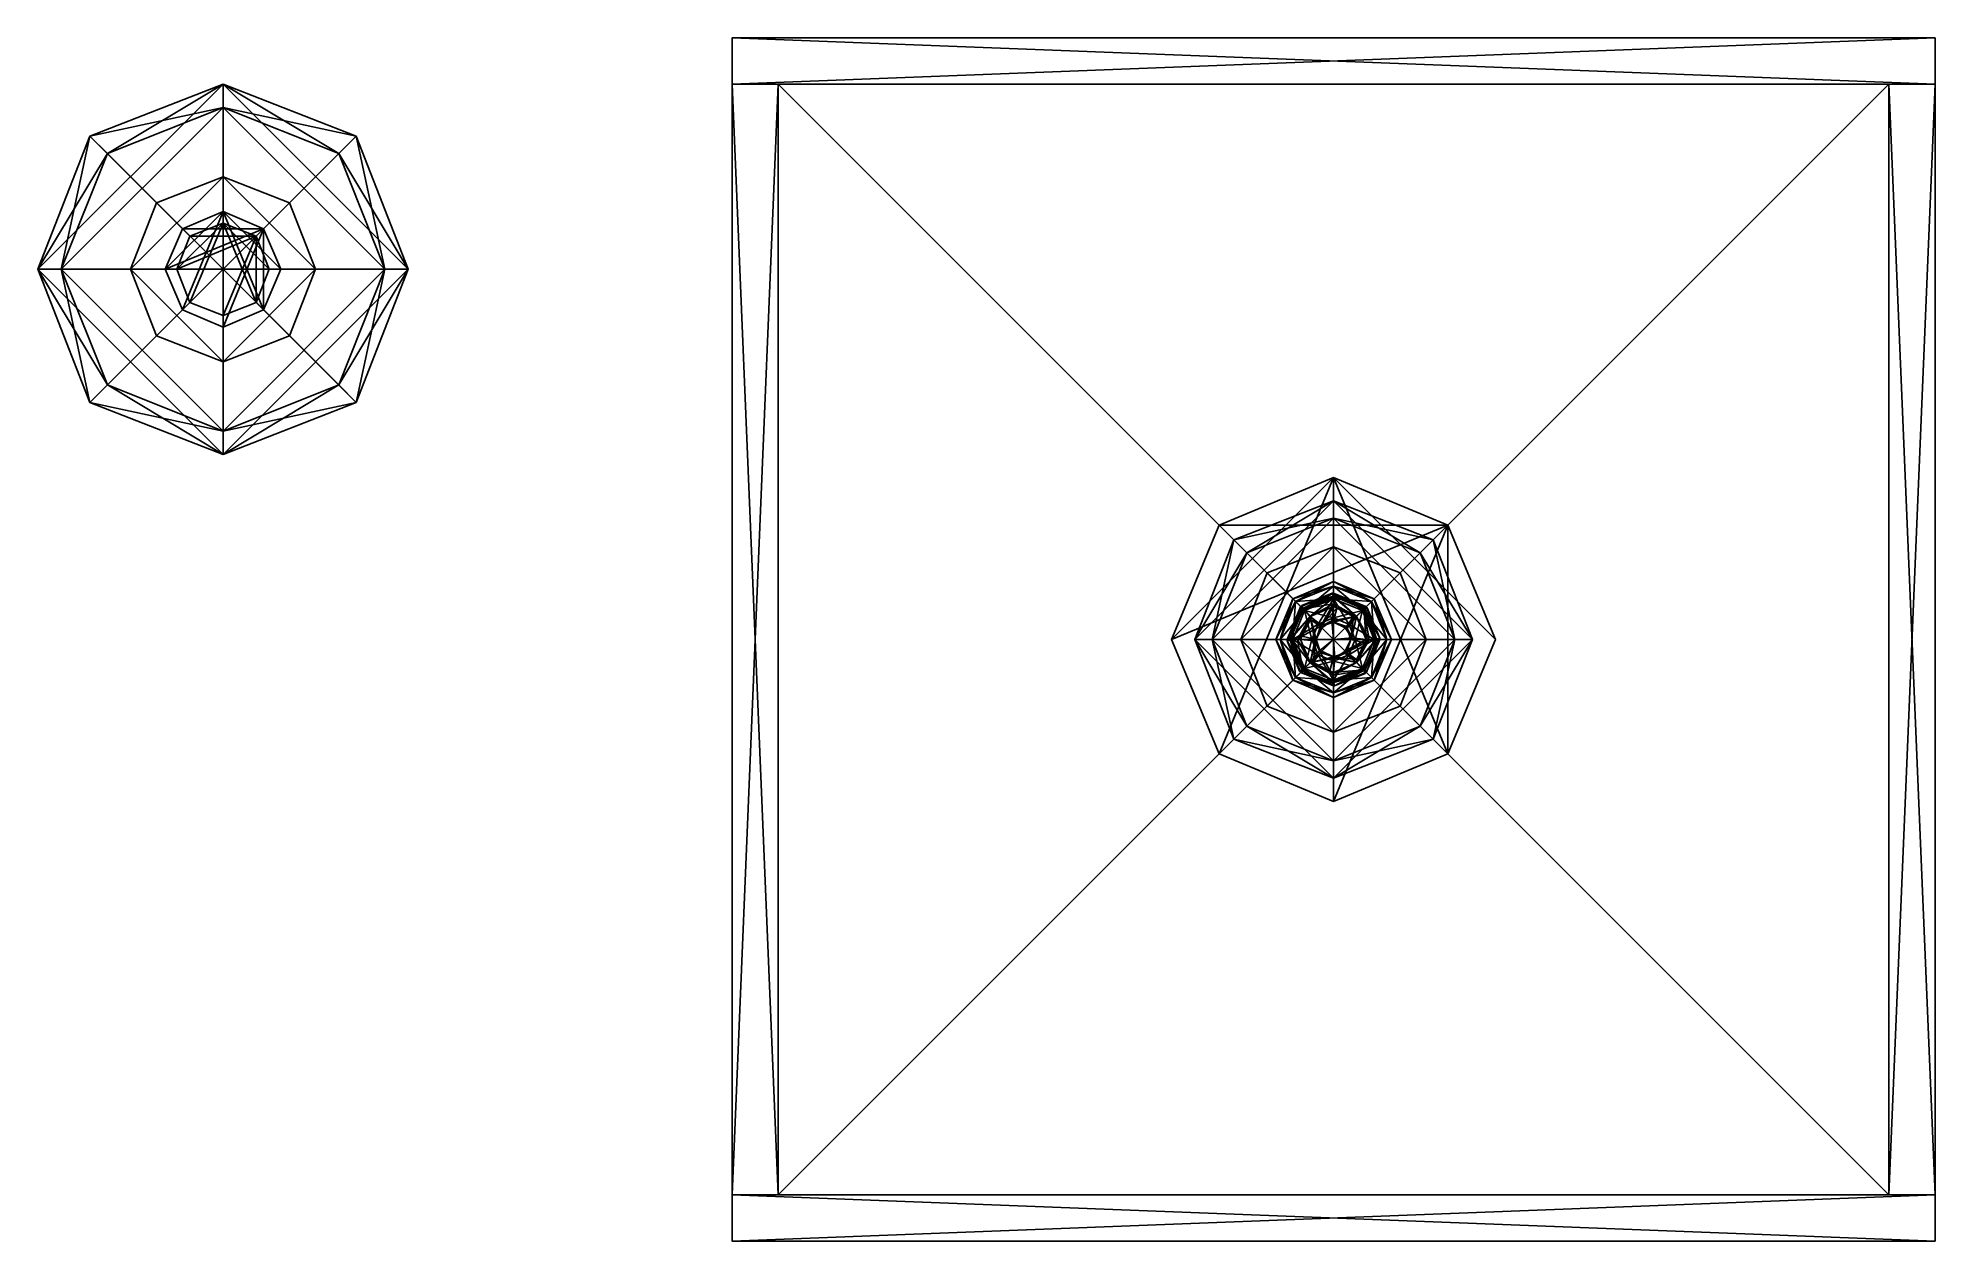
# Model space of a CAD drawing. Extents: x -512 to 800, y -800 to 32.
import ezdxf

# ---------------------------------------------------------------- set-up
doc = ezdxf.new("R2010")
doc.units = 0

msp = doc.modelspace()

# ---------------------------------------------------------------- meshes
at = {"layer": 'OBJECT000', "color": 50}
mesh = msp.add_polyface(dxfattribs=at)
corners = [(-448, -128, 224), (-430, -82, 224), (-384, -64, 224), (-384, -128, 224), (-430, -82, 208), (-448, -128, 212.869614), (-384, -128, 216), (-384, -64, 208)]
mesh.append_faces([[corners[k] for k in face] for face in [(1, 3, 0), (5, 7, 4), (0, 4, 1), (6, 2, 7), (7, 1, 4), (3, 5, 0)]], dxfattribs={"vtx0": -1})
mesh.append_faces([[corners[k] for k in face] for face in [(1, 2, 3), (5, 6, 7), (0, 5, 4), (6, 3, 2), (7, 2, 1), (3, 6, 5)]], dxfattribs={"vtx2": -1})
at = {"layer": 'OBJECT001', "color": 50}
mesh = msp.add_polyface(dxfattribs=at)
corners = [(-430, -174, 224), (-448, -128, 224), (-384, -128, 224), (-384, -192, 224), (-448, -128, 208), (-430, -174, 208), (-384, -192, 208), (-384, -128, 208)]
mesh.append_faces([[corners[k] for k in face] for face in [(1, 3, 0), (5, 7, 4), (4, 0, 5), (6, 2, 7), (5, 3, 6), (7, 1, 4)]], dxfattribs={"vtx0": -1})
mesh.append_faces([[corners[k] for k in face] for face in [(1, 2, 3), (5, 6, 7), (4, 1, 0), (6, 3, 2), (5, 0, 3), (7, 2, 1)]], dxfattribs={"vtx2": -1})
at = {"layer": 'OBJECT002', "color": 50}
mesh = msp.add_polyface(dxfattribs=at)
corners = [(-320, -128, 224), (-338, -174, 224), (-384, -192, 224), (-384, -128, 224), (-384, -128, 208), (-384, -192, 208), (-338, -174, 208), (-320, -128, 208)]
mesh.append_faces([[corners[k] for k in face] for face in [(1, 3, 0), (5, 7, 4), (6, 0, 7), (4, 2, 5), (5, 1, 6), (7, 3, 4)]], dxfattribs={"vtx0": -1})
mesh.append_faces([[corners[k] for k in face] for face in [(1, 2, 3), (5, 6, 7), (6, 1, 0), (4, 3, 2), (5, 2, 1), (7, 0, 3)]], dxfattribs={"vtx2": -1})
at = {"layer": 'OBJECT003', "color": 50}
mesh = msp.add_polyface(dxfattribs=at)
corners = [(-384, -128, 224), (-384, -64, 224), (-338, -82, 224), (-320, -128, 224), (-320, -128, 208), (-338, -82, 208), (-384, -64, 208), (-384, -128, 208)]
mesh.append_faces([[corners[k] for k in face] for face in [(1, 3, 0), (5, 7, 4), (4, 2, 5), (6, 0, 7), (5, 1, 6), (7, 3, 4)]], dxfattribs={"vtx0": -1})
mesh.append_faces([[corners[k] for k in face] for face in [(1, 2, 3), (5, 6, 7), (4, 3, 2), (6, 1, 0), (5, 2, 1), (7, 0, 3)]], dxfattribs={"vtx2": -1})
at = {"layer": 'OBJECT004', "color": 50}
mesh = msp.add_polyface(dxfattribs=at)
corners = [(-430, -82, 32), (-448, -128, 32), (-384, -128, 32), (-384, -64, 32), (-448, -128, 48), (-430, -82, 48), (-384, -64, 48), (-384, -128, 48)]
mesh.append_faces([[corners[k] for k in face] for face in [(1, 3, 0), (5, 7, 4), (0, 4, 1), (2, 6, 3), (3, 5, 0), (1, 7, 2)]], dxfattribs={"vtx0": -1})
mesh.append_faces([[corners[k] for k in face] for face in [(1, 2, 3), (5, 6, 7), (0, 5, 4), (2, 7, 6), (3, 6, 5), (1, 4, 7)]], dxfattribs={"vtx2": -1})
at = {"layer": 'OBJECT005', "color": 50}
mesh = msp.add_polyface(dxfattribs=at)
corners = [(-320, -128, 32), (-338, -82, 32), (-384, -64, 32), (-384, -128, 32), (-384, -128, 40), (-384, -64, 48), (-338, -82, 48), (-320, -128, 43.130577)]
mesh.append_faces([[corners[k] for k in face] for face in [(1, 3, 0), (5, 7, 4), (0, 6, 1), (2, 4, 3), (1, 5, 2), (3, 7, 0)]], dxfattribs={"vtx0": -1})
mesh.append_faces([[corners[k] for k in face] for face in [(1, 2, 3), (5, 6, 7), (0, 7, 6), (2, 5, 4), (1, 6, 5), (3, 4, 7)]], dxfattribs={"vtx2": -1})
at = {"layer": 'OBJECT006', "color": 50}
mesh = msp.add_polyface(dxfattribs=at)
corners = [(-384, -128, 32), (-384, -192, 32), (-338, -174, 32), (-320, -128, 32), (-320, -128, 48), (-338, -174, 48), (-384, -192, 43.130013), (-384, -128, 40)]
mesh.append_faces([[corners[k] for k in face] for face in [(1, 3, 0), (5, 7, 4), (2, 4, 3), (0, 6, 1), (1, 5, 2), (3, 7, 0)]], dxfattribs={"vtx0": -1})
mesh.append_faces([[corners[k] for k in face] for face in [(1, 2, 3), (5, 6, 7), (2, 5, 4), (0, 7, 6), (1, 6, 5), (3, 4, 7)]], dxfattribs={"vtx2": -1})
at = {"layer": 'OBJECT007', "color": 50}
mesh = msp.add_polyface(dxfattribs=at)
corners = [(-448, -128, 32), (-430, -174, 32), (-384, -192, 32), (-384, -128, 32), (-430, -174, 48), (-448, -128, 43.130383), (-384, -128, 40), (-384, -192, 48)]
mesh.append_faces([[corners[k] for k in face] for face in [(1, 3, 0), (5, 7, 4), (0, 4, 1), (2, 6, 3), (1, 7, 2), (3, 5, 0)]], dxfattribs={"vtx0": -1})
mesh.append_faces([[corners[k] for k in face] for face in [(1, 2, 3), (5, 6, 7), (0, 5, 4), (2, 7, 6), (1, 4, 7), (3, 6, 5)]], dxfattribs={"vtx2": -1})
at = {"layer": 'OBJECT008', "color": 50}
mesh = msp.add_polyface(dxfattribs=at)
corners = [(-361, -105, 48), (-384, -96, 48), (-407, -105, 48), (-416, -128, 48), (-407, -151, 48), (-384, -160, 48), (-361, -151, 48), (-352, -128, 48), (-384, -96, 208), (-361, -105, 208), (-352, -128, 208), (-361, -151, 208), (-384, -160, 208), (-407, -151, 208), (-416, -128, 208), (-407, -105, 208)]
mesh.append_faces([[corners[k] for k in face] for face in [(1, 7, 0), (9, 15, 8), (0, 8, 1), (7, 9, 0), (6, 10, 7), (5, 11, 6), (4, 12, 5), (3, 13, 4), (2, 14, 3), (1, 15, 2)]], dxfattribs={"vtx0": -1})
mesh.append_faces([[corners[k] for k in face] for face in [(1, 3, 4), (1, 4, 5), (1, 5, 6), (1, 6, 7), (9, 11, 12), (9, 12, 13), (9, 13, 14), (9, 14, 15)]], dxfattribs={"vtx0": -1, "vtx2": -1})
mesh.append_faces([[corners[k] for k in face] for face in [(1, 2, 3), (9, 10, 11), (0, 9, 8), (7, 10, 9), (6, 11, 10), (5, 12, 11), (4, 13, 12), (3, 14, 13), (2, 15, 14), (1, 8, 15)]], dxfattribs={"vtx2": -1})
at = {"layer": 'OBJECT009', "color": 50}
mesh = msp.add_polyface(dxfattribs=at)
corners = [(-356, -100, 192), (-384, -88, 192), (-412, -100, 192), (-424, -128, 192), (-412, -156, 192), (-384, -168, 192), (-356, -156, 192), (-344, -128, 192), (-384, -88, 216), (-356, -100, 216), (-344, -128, 216), (-356, -156, 216), (-384, -168, 216), (-412, -156, 216), (-424, -128, 216), (-412, -100, 216)]
mesh.append_faces([[corners[k] for k in face] for face in [(1, 7, 0), (9, 15, 8), (0, 8, 1), (7, 9, 0), (6, 10, 7), (5, 11, 6), (4, 12, 5), (3, 13, 4), (2, 14, 3), (1, 15, 2)]], dxfattribs={"vtx0": -1})
mesh.append_faces([[corners[k] for k in face] for face in [(1, 3, 4), (1, 4, 5), (1, 5, 6), (1, 6, 7), (9, 11, 12), (9, 12, 13), (9, 13, 14), (9, 14, 15)]], dxfattribs={"vtx0": -1, "vtx2": -1})
mesh.append_faces([[corners[k] for k in face] for face in [(1, 2, 3), (9, 10, 11), (0, 9, 8), (7, 10, 9), (6, 11, 10), (5, 12, 11), (4, 13, 12), (3, 14, 13), (2, 15, 14), (1, 8, 15)]], dxfattribs={"vtx2": -1})
at = {"layer": 'OBJECT010', "color": 50}
mesh = msp.add_polyface(dxfattribs=at)
corners = [(-356, -100, 40), (-384, -88, 40), (-412, -100, 40), (-424, -128, 40), (-412, -156, 40), (-384, -168, 40), (-356, -156, 40), (-344, -128, 40), (-384, -88, 64), (-356, -100, 64), (-344, -128, 64), (-356, -156, 64), (-384, -168, 64), (-412, -156, 64), (-424, -128, 64), (-412, -100, 64)]
mesh.append_faces([[corners[k] for k in face] for face in [(1, 7, 0), (9, 15, 8), (0, 8, 1), (7, 9, 0), (6, 10, 7), (5, 11, 6), (4, 12, 5), (3, 13, 4), (2, 14, 3), (1, 15, 2)]], dxfattribs={"vtx0": -1})
mesh.append_faces([[corners[k] for k in face] for face in [(1, 3, 4), (1, 4, 5), (1, 5, 6), (1, 6, 7), (9, 11, 12), (9, 12, 13), (9, 13, 14), (9, 14, 15)]], dxfattribs={"vtx0": -1, "vtx2": -1})
mesh.append_faces([[corners[k] for k in face] for face in [(1, 2, 3), (9, 10, 11), (0, 9, 8), (7, 10, 9), (6, 11, 10), (5, 12, 11), (4, 13, 12), (3, 14, 13), (2, 15, 14), (1, 8, 15)]], dxfattribs={"vtx2": -1})
at = {"layer": 'OBJECT011', "color": 50}
mesh = msp.add_polyface(dxfattribs=at)
corners = [(463, -305, -32), (384, -272, -32), (305, -305, -32), (272, -384, -32), (305, -463, -32), (384, -496, -32), (463, -463, -32), (496, -384, -32), (384, -272), (463, -305), (496, -384), (463, -463), (384, -496), (305, -463), (272, -384), (305, -305)]
mesh.append_faces([[corners[k] for k in face] for face in [(1, 7, 0), (9, 15, 8), (0, 8, 1), (7, 9, 0), (6, 10, 7), (5, 11, 6), (4, 12, 5), (3, 13, 4), (2, 14, 3), (1, 15, 2)]], dxfattribs={"vtx0": -1})
mesh.append_faces([[corners[k] for k in face] for face in [(1, 3, 4), (1, 4, 5), (1, 5, 6), (1, 6, 7), (9, 11, 12), (9, 12, 13), (9, 13, 14), (9, 14, 15)]], dxfattribs={"vtx0": -1, "vtx2": -1})
mesh.append_faces([[corners[k] for k in face] for face in [(1, 2, 3), (9, 10, 11), (0, 9, 8), (7, 10, 9), (6, 11, 10), (5, 12, 11), (4, 13, 12), (3, 14, 13), (2, 15, 14), (1, 8, 15)]], dxfattribs={"vtx2": -1})
at = {"layer": 'OBJECT012', "color": 50}
mesh = msp.add_polyface(dxfattribs=at)
corners = [(463, -305, 256), (384, -272, 256), (305, -305, 256), (272, -384, 256), (305, -463, 256), (384, -496, 256), (463, -463, 256), (496, -384, 256), (384, -272, 288), (463, -305, 288), (496, -384, 288), (463, -463, 288), (384, -496, 288), (305, -463, 288), (272, -384, 288), (305, -305, 288)]
mesh.append_faces([[corners[k] for k in face] for face in [(1, 7, 0), (9, 15, 8), (0, 8, 1), (7, 9, 0), (6, 10, 7), (5, 11, 6), (4, 12, 5), (3, 13, 4), (2, 14, 3), (1, 15, 2)]], dxfattribs={"vtx0": -1})
mesh.append_faces([[corners[k] for k in face] for face in [(1, 3, 4), (1, 4, 5), (1, 5, 6), (1, 6, 7), (9, 11, 12), (9, 12, 13), (9, 13, 14), (9, 14, 15)]], dxfattribs={"vtx0": -1, "vtx2": -1})
mesh.append_faces([[corners[k] for k in face] for face in [(1, 2, 3), (9, 10, 11), (0, 9, 8), (7, 10, 9), (6, 11, 10), (5, 12, 11), (4, 13, 12), (3, 14, 13), (2, 15, 14), (1, 8, 15)]], dxfattribs={"vtx2": -1})
at = {"layer": 'OBJECT013', "color": 50}
mesh = msp.add_polyface(dxfattribs=at)
corners = [(0, -768, 320), (0, 0, 320), (768, 0, 320), (768, -768, 320), (0, 0, 288), (0, -768, 288), (768, -768, 288), (768, 0, 288)]
mesh.append_faces([[corners[k] for k in face] for face in [(1, 3, 0), (5, 7, 4), (4, 0, 5), (6, 2, 7), (7, 1, 4), (5, 3, 6)]], dxfattribs={"vtx0": -1})
mesh.append_faces([[corners[k] for k in face] for face in [(1, 2, 3), (5, 6, 7), (4, 1, 0), (6, 3, 2), (7, 2, 1), (5, 0, 3)]], dxfattribs={"vtx2": -1})
at = {"layer": 'OBJECT014', "color": 50}
mesh = msp.add_polyface(dxfattribs=at)
corners = [(0, -768, -32), (0, 0, -32), (768, 0, -32), (768, -768, -32), (0, 0, -64), (0, -768, -64), (768, -768, -64), (768, 0, -64)]
mesh.append_faces([[corners[k] for k in face] for face in [(1, 3, 0), (5, 7, 4), (4, 0, 5), (6, 2, 7), (7, 1, 4), (5, 3, 6)]], dxfattribs={"vtx0": -1})
mesh.append_faces([[corners[k] for k in face] for face in [(1, 2, 3), (5, 6, 7), (4, 1, 0), (6, 3, 2), (7, 2, 1), (5, 0, 3)]], dxfattribs={"vtx2": -1})
at = {"layer": 'OBJECT015', "color": 50}
mesh = msp.add_polyface(dxfattribs=at)
corners = [(768, -768, 320), (768, 0, 320), (800, 0, 320), (800, -768, 320), (768, 0, -64), (768, -768, -64), (800, -768, -64), (800, 0, -64)]
mesh.append_faces([[corners[k] for k in face] for face in [(1, 3, 0), (5, 7, 4), (4, 0, 5), (6, 2, 7), (7, 1, 4), (5, 3, 6)]], dxfattribs={"vtx0": -1})
mesh.append_faces([[corners[k] for k in face] for face in [(1, 2, 3), (5, 6, 7), (4, 1, 0), (6, 3, 2), (7, 2, 1), (5, 0, 3)]], dxfattribs={"vtx2": -1})
at = {"layer": 'OBJECT016', "color": 50}
mesh = msp.add_polyface(dxfattribs=at)
corners = [(-32, -768, 320), (-32, 0, 320), (0, 0, 320), (0, -768, 320), (-32, 0, -64), (-32, -768, -64), (0, -768, -64), (0, 0, -64)]
mesh.append_faces([[corners[k] for k in face] for face in [(1, 3, 0), (5, 7, 4), (4, 0, 5), (6, 2, 7), (7, 1, 4), (5, 3, 6)]], dxfattribs={"vtx0": -1})
mesh.append_faces([[corners[k] for k in face] for face in [(1, 2, 3), (5, 6, 7), (4, 1, 0), (6, 3, 2), (7, 2, 1), (5, 0, 3)]], dxfattribs={"vtx2": -1})
at = {"layer": 'OBJECT017', "color": 50}
mesh = msp.add_polyface(dxfattribs=at)
corners = [(-32, -800, 320), (-32, -768, 320), (800, -768, 320), (800, -800, 320), (-32, -768, -64), (-32, -800, -64), (800, -800, -64), (800, -768, -64)]
mesh.append_faces([[corners[k] for k in face] for face in [(1, 3, 0), (5, 7, 4), (4, 0, 5), (6, 2, 7), (7, 1, 4), (5, 3, 6)]], dxfattribs={"vtx0": -1})
mesh.append_faces([[corners[k] for k in face] for face in [(1, 2, 3), (5, 6, 7), (4, 1, 0), (6, 3, 2), (7, 2, 1), (5, 0, 3)]], dxfattribs={"vtx2": -1})
at = {"layer": 'OBJECT018', "color": 50}
mesh = msp.add_polyface(dxfattribs=at)
corners = [(-32, 0, 320), (-32, 32, 320), (800, 32, 320), (800, 0, 320), (-32, 32, -64), (-32, 0, -64), (800, 0, -64), (800, 32, -64)]
mesh.append_faces([[corners[k] for k in face] for face in [(1, 3, 0), (5, 7, 4), (4, 0, 5), (6, 2, 7), (7, 1, 4), (5, 3, 6)]], dxfattribs={"vtx0": -1})
mesh.append_faces([[corners[k] for k in face] for face in [(1, 2, 3), (5, 6, 7), (4, 1, 0), (6, 3, 2), (7, 2, 1), (5, 0, 3)]], dxfattribs={"vtx2": -1})
at = {"layer": 'OBJECT019', "color": 50}
mesh = msp.add_polyface(dxfattribs=at)
corners = [(-512, -128, 256), (-476, -36, 256), (-384, 0, 256), (-384, -128, 256), (-476, -36, 224), (-512, -128, 224), (-384, -128, 224), (-384, 0, 224)]
mesh.append_faces([[corners[k] for k in face] for face in [(1, 3, 0), (5, 7, 4), (4, 0, 5), (6, 2, 7), (7, 1, 4), (5, 3, 6)]], dxfattribs={"vtx0": -1})
mesh.append_faces([[corners[k] for k in face] for face in [(1, 2, 3), (5, 6, 7), (4, 1, 0), (6, 3, 2), (7, 2, 1), (5, 0, 3)]], dxfattribs={"vtx2": -1})
at = {"layer": 'OBJECT020', "color": 50}
mesh = msp.add_polyface(dxfattribs=at)
corners = [(-476, -220, 256), (-512, -128, 256), (-384, -128, 256), (-384, -256, 256), (-512, -128, 224), (-476, -220, 224), (-384, -256, 224), (-384, -128, 224)]
mesh.append_faces([[corners[k] for k in face] for face in [(1, 3, 0), (5, 7, 4), (4, 0, 5), (6, 2, 7), (5, 3, 6), (7, 1, 4)]], dxfattribs={"vtx0": -1})
mesh.append_faces([[corners[k] for k in face] for face in [(1, 2, 3), (5, 6, 7), (4, 1, 0), (6, 3, 2), (5, 0, 3), (7, 2, 1)]], dxfattribs={"vtx2": -1})
at = {"layer": 'OBJECT021', "color": 50}
mesh = msp.add_polyface(dxfattribs=at)
corners = [(-256, -128, 256), (-292, -220, 256), (-384, -256, 256), (-384, -128, 256), (-384, -128, 224), (-384, -256, 224), (-292, -220, 224), (-256, -128, 224)]
mesh.append_faces([[corners[k] for k in face] for face in [(1, 3, 0), (5, 7, 4), (6, 0, 7), (4, 2, 5), (5, 1, 6), (7, 3, 4)]], dxfattribs={"vtx0": -1})
mesh.append_faces([[corners[k] for k in face] for face in [(1, 2, 3), (5, 6, 7), (6, 1, 0), (4, 3, 2), (5, 2, 1), (7, 0, 3)]], dxfattribs={"vtx2": -1})
at = {"layer": 'OBJECT022', "color": 50}
mesh = msp.add_polyface(dxfattribs=at)
corners = [(-384, -128, 256), (-384, 0, 256), (-292, -36, 256), (-256, -128, 256), (-256, -128, 224), (-292, -36, 224), (-384, 0, 224), (-384, -128, 224)]
mesh.append_faces([[corners[k] for k in face] for face in [(1, 3, 0), (5, 7, 4), (4, 2, 5), (6, 0, 7), (5, 1, 6), (7, 3, 4)]], dxfattribs={"vtx0": -1})
mesh.append_faces([[corners[k] for k in face] for face in [(1, 2, 3), (5, 6, 7), (4, 3, 2), (6, 1, 0), (5, 2, 1), (7, 0, 3)]], dxfattribs={"vtx2": -1})
at = {"layer": 'OBJECT023', "color": 50}
mesh = msp.add_polyface(dxfattribs=at)
corners = [(-464, -48, 224), (-496, -128, 224), (-512, -128, 224), (-476, -36, 224), (-476, -36, 32), (-512, -128, 32), (-496, -128, 32), (-464, -48, 32)]
mesh.append_faces([[corners[k] for k in face] for face in [(1, 3, 0), (5, 7, 4), (6, 0, 7), (4, 2, 5), (7, 3, 4), (5, 1, 6)]], dxfattribs={"vtx0": -1})
mesh.append_faces([[corners[k] for k in face] for face in [(1, 2, 3), (5, 6, 7), (6, 1, 0), (4, 3, 2), (7, 0, 3), (5, 2, 1)]], dxfattribs={"vtx2": -1})
at = {"layer": 'OBJECT024', "color": 50}
mesh = msp.add_polyface(dxfattribs=at)
corners = [(-476, -220, 224), (-512, -128, 224), (-496, -128, 224), (-464, -208, 224), (-512, -128, 32), (-476, -220, 32), (-464, -208, 32), (-496, -128, 32)]
mesh.append_faces([[corners[k] for k in face] for face in [(1, 3, 0), (5, 7, 4), (4, 0, 5), (6, 2, 7), (7, 1, 4), (5, 3, 6)]], dxfattribs={"vtx0": -1})
mesh.append_faces([[corners[k] for k in face] for face in [(1, 2, 3), (5, 6, 7), (4, 1, 0), (6, 3, 2), (7, 2, 1), (5, 0, 3)]], dxfattribs={"vtx2": -1})
at = {"layer": 'OBJECT025', "color": 50}
mesh = msp.add_polyface(dxfattribs=at)
corners = [(-384, -256, 224), (-476, -220, 224), (-464, -208, 224), (-384, -240, 224), (-476, -220, 32), (-384, -256, 32), (-384, -240, 32), (-464, -208, 32)]
mesh.append_faces([[corners[k] for k in face] for face in [(1, 3, 0), (5, 7, 4), (4, 0, 5), (6, 2, 7), (5, 3, 6), (7, 1, 4)]], dxfattribs={"vtx0": -1})
mesh.append_faces([[corners[k] for k in face] for face in [(1, 2, 3), (5, 6, 7), (4, 1, 0), (6, 3, 2), (5, 0, 3), (7, 2, 1)]], dxfattribs={"vtx2": -1})
at = {"layer": 'OBJECT026', "color": 50}
mesh = msp.add_polyface(dxfattribs=at)
corners = [(-292, -220, 224), (-384, -256, 224), (-384, -240, 224), (-304, -208, 224), (-304, -208, 32), (-384, -240, 32), (-384, -256, 32), (-292, -220, 32)]
mesh.append_faces([[corners[k] for k in face] for face in [(1, 3, 0), (5, 7, 4), (4, 2, 5), (6, 0, 7), (7, 3, 4), (5, 1, 6)]], dxfattribs={"vtx0": -1})
mesh.append_faces([[corners[k] for k in face] for face in [(1, 2, 3), (5, 6, 7), (4, 3, 2), (6, 1, 0), (7, 0, 3), (5, 2, 1)]], dxfattribs={"vtx2": -1})
at = {"layer": 'OBJECT027', "color": 50}
mesh = msp.add_polyface(dxfattribs=at)
corners = [(-304, -208, 224), (-272, -128, 224), (-256, -128, 224), (-292, -220, 224), (-292, -220, 32), (-256, -128, 32), (-272, -128, 32), (-304, -208, 32)]
mesh.append_faces([[corners[k] for k in face] for face in [(1, 3, 0), (5, 7, 4), (4, 2, 5), (6, 0, 7), (5, 1, 6), (7, 3, 4)]], dxfattribs={"vtx0": -1})
mesh.append_faces([[corners[k] for k in face] for face in [(1, 2, 3), (5, 6, 7), (4, 3, 2), (6, 1, 0), (5, 2, 1), (7, 0, 3)]], dxfattribs={"vtx2": -1})
at = {"layer": 'OBJECT028', "color": 50}
mesh = msp.add_polyface(dxfattribs=at)
corners = [(-272, -128, 224), (-304, -48, 224), (-292, -36, 224), (-256, -128, 224), (-304, -48, 32), (-272, -128, 32), (-256, -128, 32), (-292, -36, 32)]
mesh.append_faces([[corners[k] for k in face] for face in [(1, 3, 0), (5, 7, 4), (4, 0, 5), (6, 2, 7), (7, 1, 4), (5, 3, 6)]], dxfattribs={"vtx0": -1})
mesh.append_faces([[corners[k] for k in face] for face in [(1, 2, 3), (5, 6, 7), (4, 1, 0), (6, 3, 2), (7, 2, 1), (5, 0, 3)]], dxfattribs={"vtx2": -1})
at = {"layer": 'OBJECT029', "color": 50}
mesh = msp.add_polyface(dxfattribs=at)
corners = [(-304, -48, 224), (-384, -16, 224), (-384, 0, 224), (-292, -36, 224), (-292, -36, 32), (-384, 0, 32), (-384, -16, 32), (-304, -48, 32)]
mesh.append_faces([[corners[k] for k in face] for face in [(1, 3, 0), (5, 7, 4), (6, 0, 7), (4, 2, 5), (7, 3, 4), (5, 1, 6)]], dxfattribs={"vtx0": -1})
mesh.append_faces([[corners[k] for k in face] for face in [(1, 2, 3), (5, 6, 7), (6, 1, 0), (4, 3, 2), (7, 0, 3), (5, 2, 1)]], dxfattribs={"vtx2": -1})
at = {"layer": 'OBJECT030', "color": 50}
mesh = msp.add_polyface(dxfattribs=at)
corners = [(-476, -36, 224), (-384, 0, 224), (-384, -16, 224), (-464, -48, 224), (-384, 0, 32), (-476, -36, 32), (-464, -48, 32), (-384, -16, 32)]
mesh.append_faces([[corners[k] for k in face] for face in [(1, 3, 0), (5, 7, 4), (4, 0, 5), (6, 2, 7), (7, 1, 4), (5, 3, 6)]], dxfattribs={"vtx0": -1})
mesh.append_faces([[corners[k] for k in face] for face in [(1, 2, 3), (5, 6, 7), (4, 1, 0), (6, 3, 2), (7, 2, 1), (5, 0, 3)]], dxfattribs={"vtx2": -1})
at = {"layer": 'OBJECT031', "color": 50}
mesh = msp.add_polyface(dxfattribs=at)
corners = [(-496, -128, 224), (-464, -48, 224), (-384, -16, 224), (-384, -128, 224), (-464, -48, 223), (-496, -128, 223), (-384, -128, 223), (-384, -16, 223)]
mesh.append_faces([[corners[k] for k in face] for face in [(1, 3, 0), (5, 7, 4), (4, 0, 5), (6, 2, 7), (7, 1, 4), (5, 3, 6)]], dxfattribs={"vtx0": -1})
mesh.append_faces([[corners[k] for k in face] for face in [(1, 2, 3), (5, 6, 7), (4, 1, 0), (6, 3, 2), (7, 2, 1), (5, 0, 3)]], dxfattribs={"vtx2": -1})
at = {"layer": 'OBJECT032', "color": 50}
mesh = msp.add_polyface(dxfattribs=at)
corners = [(-384, -128, 224), (-384, -16, 224), (-304, -48, 224), (-272, -128, 224), (-272, -128, 223), (-304, -48, 223), (-384, -16, 223), (-384, -128, 223)]
mesh.append_faces([[corners[k] for k in face] for face in [(1, 3, 0), (5, 7, 4), (4, 2, 5), (6, 0, 7), (5, 1, 6), (7, 3, 4)]], dxfattribs={"vtx0": -1})
mesh.append_faces([[corners[k] for k in face] for face in [(1, 2, 3), (5, 6, 7), (4, 3, 2), (6, 1, 0), (5, 2, 1), (7, 0, 3)]], dxfattribs={"vtx2": -1})
at = {"layer": 'OBJECT033', "color": 50}
mesh = msp.add_polyface(dxfattribs=at)
corners = [(-272, -128, 224), (-304, -208, 224), (-384, -240, 224), (-384, -128, 224), (-384, -128, 223), (-384, -240, 223), (-304, -208, 223), (-272, -128, 223)]
mesh.append_faces([[corners[k] for k in face] for face in [(1, 3, 0), (5, 7, 4), (6, 0, 7), (4, 2, 5), (5, 1, 6), (7, 3, 4)]], dxfattribs={"vtx0": -1})
mesh.append_faces([[corners[k] for k in face] for face in [(1, 2, 3), (5, 6, 7), (6, 1, 0), (4, 3, 2), (5, 2, 1), (7, 0, 3)]], dxfattribs={"vtx2": -1})
at = {"layer": 'OBJECT034', "color": 50}
mesh = msp.add_polyface(dxfattribs=at)
corners = [(-464, -208, 224), (-496, -128, 224), (-384, -128, 224), (-384, -240, 224), (-496, -128, 223), (-464, -208, 223), (-384, -240, 223), (-384, -128, 223)]
mesh.append_faces([[corners[k] for k in face] for face in [(1, 3, 0), (5, 7, 4), (4, 0, 5), (6, 2, 7), (5, 3, 6), (7, 1, 4)]], dxfattribs={"vtx0": -1})
mesh.append_faces([[corners[k] for k in face] for face in [(1, 2, 3), (5, 6, 7), (4, 1, 0), (6, 3, 2), (5, 0, 3), (7, 2, 1)]], dxfattribs={"vtx2": -1})
at = {"layer": 'OBJECT035', "color": 50}
mesh = msp.add_polyface(dxfattribs=at)
corners = [(-464, -48, 32), (-496, -128, 32), (-384, -128, 32), (-384, -16, 32), (-496, -128, 33), (-464, -48, 33), (-384, -16, 33), (-384, -128, 33)]
mesh.append_faces([[corners[k] for k in face] for face in [(1, 3, 0), (5, 7, 4), (0, 4, 1), (2, 6, 3), (3, 5, 0), (1, 7, 2)]], dxfattribs={"vtx0": -1})
mesh.append_faces([[corners[k] for k in face] for face in [(1, 2, 3), (5, 6, 7), (0, 5, 4), (2, 7, 6), (3, 6, 5), (1, 4, 7)]], dxfattribs={"vtx2": -1})
at = {"layer": 'OBJECT036', "color": 50}
mesh = msp.add_polyface(dxfattribs=at)
corners = [(-272, -128, 32), (-304, -48, 32), (-384, -16, 32), (-384, -128, 32), (-384, -128, 33), (-384, -16, 33), (-304, -48, 33), (-272, -128, 33)]
mesh.append_faces([[corners[k] for k in face] for face in [(1, 3, 0), (5, 7, 4), (0, 6, 1), (2, 4, 3), (1, 5, 2), (3, 7, 0)]], dxfattribs={"vtx0": -1})
mesh.append_faces([[corners[k] for k in face] for face in [(1, 2, 3), (5, 6, 7), (0, 7, 6), (2, 5, 4), (1, 6, 5), (3, 4, 7)]], dxfattribs={"vtx2": -1})
at = {"layer": 'OBJECT037', "color": 50}
mesh = msp.add_polyface(dxfattribs=at)
corners = [(-384, -128, 32), (-384, -240, 32), (-304, -208, 32), (-272, -128, 32), (-272, -128, 33), (-304, -208, 33), (-384, -240, 33), (-384, -128, 33)]
mesh.append_faces([[corners[k] for k in face] for face in [(1, 3, 0), (5, 7, 4), (2, 4, 3), (0, 6, 1), (1, 5, 2), (3, 7, 0)]], dxfattribs={"vtx0": -1})
mesh.append_faces([[corners[k] for k in face] for face in [(1, 2, 3), (5, 6, 7), (2, 5, 4), (0, 7, 6), (1, 6, 5), (3, 4, 7)]], dxfattribs={"vtx2": -1})
at = {"layer": 'OBJECT038', "color": 50}
mesh = msp.add_polyface(dxfattribs=at)
corners = [(-496, -128, 32), (-464, -208, 32), (-384, -240, 32), (-384, -128, 32), (-464, -208, 33), (-496, -128, 33), (-384, -128, 33), (-384, -240, 33)]
mesh.append_faces([[corners[k] for k in face] for face in [(1, 3, 0), (5, 7, 4), (0, 4, 1), (2, 6, 3), (1, 7, 2), (3, 5, 0)]], dxfattribs={"vtx0": -1})
mesh.append_faces([[corners[k] for k in face] for face in [(1, 2, 3), (5, 6, 7), (0, 5, 4), (2, 7, 6), (1, 4, 7), (3, 6, 5)]], dxfattribs={"vtx2": -1})
at = {"layer": 'OBJECT039', "color": 50}
mesh = msp.add_polyface(dxfattribs=at)
corners = [(-476, -36), (-512, -128), (-384, -128), (-384, 0), (-512, -128, 32), (-476, -36, 32), (-384, 0, 32), (-384, -128, 32)]
mesh.append_faces([[corners[k] for k in face] for face in [(1, 3, 0), (5, 7, 4), (0, 4, 1), (2, 6, 3), (3, 5, 0), (1, 7, 2)]], dxfattribs={"vtx0": -1})
mesh.append_faces([[corners[k] for k in face] for face in [(1, 2, 3), (5, 6, 7), (0, 5, 4), (2, 7, 6), (3, 6, 5), (1, 4, 7)]], dxfattribs={"vtx2": -1})
at = {"layer": 'OBJECT040', "color": 50}
mesh = msp.add_polyface(dxfattribs=at)
corners = [(-512, -128), (-476, -220), (-384, -256), (-384, -128), (-476, -220, 32), (-512, -128, 32), (-384, -128, 32), (-384, -256, 32)]
mesh.append_faces([[corners[k] for k in face] for face in [(1, 3, 0), (5, 7, 4), (0, 4, 1), (2, 6, 3), (1, 7, 2), (3, 5, 0)]], dxfattribs={"vtx0": -1})
mesh.append_faces([[corners[k] for k in face] for face in [(1, 2, 3), (5, 6, 7), (0, 5, 4), (2, 7, 6), (1, 4, 7), (3, 6, 5)]], dxfattribs={"vtx2": -1})
at = {"layer": 'OBJECT041', "color": 50}
mesh = msp.add_polyface(dxfattribs=at)
corners = [(-384, -128), (-384, -256), (-292, -220), (-256, -128), (-256, -128, 32), (-292, -220, 32), (-384, -256, 32), (-384, -128, 32)]
mesh.append_faces([[corners[k] for k in face] for face in [(1, 3, 0), (5, 7, 4), (2, 4, 3), (0, 6, 1), (1, 5, 2), (3, 7, 0)]], dxfattribs={"vtx0": -1})
mesh.append_faces([[corners[k] for k in face] for face in [(1, 2, 3), (5, 6, 7), (2, 5, 4), (0, 7, 6), (1, 6, 5), (3, 4, 7)]], dxfattribs={"vtx2": -1})
at = {"layer": 'OBJECT042', "color": 50}
mesh = msp.add_polyface(dxfattribs=at)
corners = [(-256, -128), (-292, -36), (-384, 0), (-384, -128), (-384, -128, 32), (-384, 0, 32), (-292, -36, 32), (-256, -128, 32)]
mesh.append_faces([[corners[k] for k in face] for face in [(1, 3, 0), (5, 7, 4), (0, 6, 1), (2, 4, 3), (1, 5, 2), (3, 7, 0)]], dxfattribs={"vtx0": -1})
mesh.append_faces([[corners[k] for k in face] for face in [(1, 2, 3), (5, 6, 7), (0, 7, 6), (2, 5, 4), (1, 6, 5), (3, 4, 7)]], dxfattribs={"vtx2": -1})
at = {"layer": 'OBJECT043', "color": 50}
mesh = msp.add_polyface(dxfattribs=at)
corners = [(324, -324, 224), (300, -384, 224), (288, -384, 224), (315, -315, 224), (315, -315, 32), (288, -384, 32), (300, -384, 32), (324, -324, 32)]
mesh.append_faces([[corners[k] for k in face] for face in [(1, 3, 0), (5, 7, 4), (6, 0, 7), (4, 2, 5), (7, 3, 4), (5, 1, 6)]], dxfattribs={"vtx0": -1})
mesh.append_faces([[corners[k] for k in face] for face in [(1, 2, 3), (5, 6, 7), (6, 1, 0), (4, 3, 2), (7, 0, 3), (5, 2, 1)]], dxfattribs={"vtx2": -1})
at = {"layer": 'OBJECT044', "color": 50}
mesh = msp.add_polyface(dxfattribs=at)
corners = [(315, -453, 224), (288, -384, 224), (300, -384, 224), (324, -444, 224), (288, -384, 32), (315, -453, 32), (324, -444, 32), (300, -384, 32)]
mesh.append_faces([[corners[k] for k in face] for face in [(1, 3, 0), (5, 7, 4), (4, 0, 5), (6, 2, 7), (7, 1, 4), (5, 3, 6)]], dxfattribs={"vtx0": -1})
mesh.append_faces([[corners[k] for k in face] for face in [(1, 2, 3), (5, 6, 7), (4, 1, 0), (6, 3, 2), (7, 2, 1), (5, 0, 3)]], dxfattribs={"vtx2": -1})
at = {"layer": 'OBJECT045', "color": 50}
mesh = msp.add_polyface(dxfattribs=at)
corners = [(384, -480, 224), (315, -453, 224), (324, -444, 224), (384, -468, 224), (315, -453, 32), (384, -480, 32), (384, -468, 32), (324, -444, 32)]
mesh.append_faces([[corners[k] for k in face] for face in [(1, 3, 0), (5, 7, 4), (4, 0, 5), (6, 2, 7), (5, 3, 6), (7, 1, 4)]], dxfattribs={"vtx0": -1})
mesh.append_faces([[corners[k] for k in face] for face in [(1, 2, 3), (5, 6, 7), (4, 1, 0), (6, 3, 2), (5, 0, 3), (7, 2, 1)]], dxfattribs={"vtx2": -1})
at = {"layer": 'OBJECT046', "color": 50}
mesh = msp.add_polyface(dxfattribs=at)
corners = [(453, -453, 224), (384, -480, 224), (384, -468, 224), (444, -444, 224), (444, -444, 32), (384, -468, 32), (384, -480, 32), (453, -453, 32)]
mesh.append_faces([[corners[k] for k in face] for face in [(1, 3, 0), (5, 7, 4), (4, 2, 5), (6, 0, 7), (7, 3, 4), (5, 1, 6)]], dxfattribs={"vtx0": -1})
mesh.append_faces([[corners[k] for k in face] for face in [(1, 2, 3), (5, 6, 7), (4, 3, 2), (6, 1, 0), (7, 0, 3), (5, 2, 1)]], dxfattribs={"vtx2": -1})
at = {"layer": 'OBJECT047', "color": 50}
mesh = msp.add_polyface(dxfattribs=at)
corners = [(444, -444, 224), (468, -384, 224), (480, -384, 224), (453, -453, 224), (453, -453, 32), (480, -384, 32), (468, -384, 32), (444, -444, 32)]
mesh.append_faces([[corners[k] for k in face] for face in [(1, 3, 0), (5, 7, 4), (4, 2, 5), (6, 0, 7), (5, 1, 6), (7, 3, 4)]], dxfattribs={"vtx0": -1})
mesh.append_faces([[corners[k] for k in face] for face in [(1, 2, 3), (5, 6, 7), (4, 3, 2), (6, 1, 0), (5, 2, 1), (7, 0, 3)]], dxfattribs={"vtx2": -1})
at = {"layer": 'OBJECT048', "color": 50}
mesh = msp.add_polyface(dxfattribs=at)
corners = [(468, -384, 224), (444, -324, 224), (453, -315, 224), (480, -384, 224), (444, -324, 32), (468, -384, 32), (480, -384, 32), (453, -315, 32)]
mesh.append_faces([[corners[k] for k in face] for face in [(1, 3, 0), (5, 7, 4), (4, 0, 5), (6, 2, 7), (7, 1, 4), (5, 3, 6)]], dxfattribs={"vtx0": -1})
mesh.append_faces([[corners[k] for k in face] for face in [(1, 2, 3), (5, 6, 7), (4, 1, 0), (6, 3, 2), (7, 2, 1), (5, 0, 3)]], dxfattribs={"vtx2": -1})
at = {"layer": 'OBJECT049', "color": 50}
mesh = msp.add_polyface(dxfattribs=at)
corners = [(444, -324, 224), (384, -300, 224), (384, -288, 224), (453, -315, 224), (453, -315, 32), (384, -288, 32), (384, -300, 32), (444, -324, 32)]
mesh.append_faces([[corners[k] for k in face] for face in [(1, 3, 0), (5, 7, 4), (6, 0, 7), (4, 2, 5), (7, 3, 4), (5, 1, 6)]], dxfattribs={"vtx0": -1})
mesh.append_faces([[corners[k] for k in face] for face in [(1, 2, 3), (5, 6, 7), (6, 1, 0), (4, 3, 2), (7, 0, 3), (5, 2, 1)]], dxfattribs={"vtx2": -1})
at = {"layer": 'OBJECT050', "color": 50}
mesh = msp.add_polyface(dxfattribs=at)
corners = [(315, -315, 224), (384, -288, 224), (384, -300, 224), (324, -324, 224), (384, -288, 32), (315, -315, 32), (324, -324, 32), (384, -300, 32)]
mesh.append_faces([[corners[k] for k in face] for face in [(1, 3, 0), (5, 7, 4), (4, 0, 5), (6, 2, 7), (7, 1, 4), (5, 3, 6)]], dxfattribs={"vtx0": -1})
mesh.append_faces([[corners[k] for k in face] for face in [(1, 2, 3), (5, 6, 7), (4, 1, 0), (6, 3, 2), (7, 2, 1), (5, 0, 3)]], dxfattribs={"vtx2": -1})
at = {"layer": 'OBJECT051', "color": 50}
mesh = msp.add_polyface(dxfattribs=at)
corners = [(300, -384, 224), (324, -324, 224), (384, -300, 224), (384, -384, 224), (324, -324, 223), (300, -384, 223), (384, -384, 223), (384, -300, 223)]
mesh.append_faces([[corners[k] for k in face] for face in [(1, 3, 0), (5, 7, 4), (4, 0, 5), (6, 2, 7), (7, 1, 4), (5, 3, 6)]], dxfattribs={"vtx0": -1})
mesh.append_faces([[corners[k] for k in face] for face in [(1, 2, 3), (5, 6, 7), (4, 1, 0), (6, 3, 2), (7, 2, 1), (5, 0, 3)]], dxfattribs={"vtx2": -1})
at = {"layer": 'OBJECT052', "color": 50}
mesh = msp.add_polyface(dxfattribs=at)
corners = [(384, -384, 224), (384, -300, 224), (444, -324, 224), (468, -384, 224), (468, -384, 223), (444, -324, 223), (384, -300, 223), (384, -384, 223)]
mesh.append_faces([[corners[k] for k in face] for face in [(1, 3, 0), (5, 7, 4), (4, 2, 5), (6, 0, 7), (5, 1, 6), (7, 3, 4)]], dxfattribs={"vtx0": -1})
mesh.append_faces([[corners[k] for k in face] for face in [(1, 2, 3), (5, 6, 7), (4, 3, 2), (6, 1, 0), (5, 2, 1), (7, 0, 3)]], dxfattribs={"vtx2": -1})
at = {"layer": 'OBJECT053', "color": 50}
mesh = msp.add_polyface(dxfattribs=at)
corners = [(468, -384, 224), (444, -444, 224), (384, -468, 224), (384, -384, 224), (384, -384, 223), (384, -468, 223), (444, -444, 223), (468, -384, 223)]
mesh.append_faces([[corners[k] for k in face] for face in [(1, 3, 0), (5, 7, 4), (6, 0, 7), (4, 2, 5), (5, 1, 6), (7, 3, 4)]], dxfattribs={"vtx0": -1})
mesh.append_faces([[corners[k] for k in face] for face in [(1, 2, 3), (5, 6, 7), (6, 1, 0), (4, 3, 2), (5, 2, 1), (7, 0, 3)]], dxfattribs={"vtx2": -1})
at = {"layer": 'OBJECT054', "color": 50}
mesh = msp.add_polyface(dxfattribs=at)
corners = [(324, -444, 224), (300, -384, 224), (384, -384, 224), (384, -468, 224), (300, -384, 223), (324, -444, 223), (384, -468, 223), (384, -384, 223)]
mesh.append_faces([[corners[k] for k in face] for face in [(1, 3, 0), (5, 7, 4), (4, 0, 5), (6, 2, 7), (5, 3, 6), (7, 1, 4)]], dxfattribs={"vtx0": -1})
mesh.append_faces([[corners[k] for k in face] for face in [(1, 2, 3), (5, 6, 7), (4, 1, 0), (6, 3, 2), (5, 0, 3), (7, 2, 1)]], dxfattribs={"vtx2": -1})
at = {"layer": 'OBJECT055', "color": 50}
mesh = msp.add_polyface(dxfattribs=at)
corners = [(324, -324, 32), (300, -384, 32), (384, -384, 32), (384, -300, 32), (300, -384, 33), (324, -324, 33), (384, -300, 33), (384, -384, 33)]
mesh.append_faces([[corners[k] for k in face] for face in [(1, 3, 0), (5, 7, 4), (0, 4, 1), (2, 6, 3), (3, 5, 0), (1, 7, 2)]], dxfattribs={"vtx0": -1})
mesh.append_faces([[corners[k] for k in face] for face in [(1, 2, 3), (5, 6, 7), (0, 5, 4), (2, 7, 6), (3, 6, 5), (1, 4, 7)]], dxfattribs={"vtx2": -1})
at = {"layer": 'OBJECT056', "color": 50}
mesh = msp.add_polyface(dxfattribs=at)
corners = [(468, -384, 32), (444, -324, 32), (384, -300, 32), (384, -384, 32), (384, -384, 33), (384, -300, 33), (444, -324, 33), (468, -384, 33)]
mesh.append_faces([[corners[k] for k in face] for face in [(1, 3, 0), (5, 7, 4), (0, 6, 1), (2, 4, 3), (1, 5, 2), (3, 7, 0)]], dxfattribs={"vtx0": -1})
mesh.append_faces([[corners[k] for k in face] for face in [(1, 2, 3), (5, 6, 7), (0, 7, 6), (2, 5, 4), (1, 6, 5), (3, 4, 7)]], dxfattribs={"vtx2": -1})
at = {"layer": 'OBJECT057', "color": 50}
mesh = msp.add_polyface(dxfattribs=at)
corners = [(384, -384, 32), (384, -468, 32), (444, -444, 32), (468, -384, 32), (468, -384, 33), (444, -444, 33), (384, -468, 33), (384, -384, 33)]
mesh.append_faces([[corners[k] for k in face] for face in [(1, 3, 0), (5, 7, 4), (2, 4, 3), (0, 6, 1), (1, 5, 2), (3, 7, 0)]], dxfattribs={"vtx0": -1})
mesh.append_faces([[corners[k] for k in face] for face in [(1, 2, 3), (5, 6, 7), (2, 5, 4), (0, 7, 6), (1, 6, 5), (3, 4, 7)]], dxfattribs={"vtx2": -1})
at = {"layer": 'OBJECT058', "color": 50}
mesh = msp.add_polyface(dxfattribs=at)
corners = [(300, -384, 32), (324, -444, 32), (384, -468, 32), (384, -384, 32), (324, -444, 33), (300, -384, 33), (384, -384, 33), (384, -468, 33)]
mesh.append_faces([[corners[k] for k in face] for face in [(1, 3, 0), (5, 7, 4), (0, 4, 1), (2, 6, 3), (1, 7, 2), (3, 5, 0)]], dxfattribs={"vtx0": -1})
mesh.append_faces([[corners[k] for k in face] for face in [(1, 2, 3), (5, 6, 7), (0, 5, 4), (2, 7, 6), (1, 4, 7), (3, 6, 5)]], dxfattribs={"vtx2": -1})
at = {"layer": 'OBJECT059', "color": 50}
mesh = msp.add_polyface(dxfattribs=at)
corners = [(315, -315), (288, -384), (384, -384), (384, -288), (288, -384, 32), (315, -315, 32), (384, -288, 32), (384, -384, 32)]
mesh.append_faces([[corners[k] for k in face] for face in [(1, 3, 0), (5, 7, 4), (0, 4, 1), (2, 6, 3), (3, 5, 0), (1, 7, 2)]], dxfattribs={"vtx0": -1})
mesh.append_faces([[corners[k] for k in face] for face in [(1, 2, 3), (5, 6, 7), (0, 5, 4), (2, 7, 6), (3, 6, 5), (1, 4, 7)]], dxfattribs={"vtx2": -1})
at = {"layer": 'OBJECT060', "color": 50}
mesh = msp.add_polyface(dxfattribs=at)
corners = [(288, -384), (315, -453), (384, -480), (384, -384), (315, -453, 32), (288, -384, 32), (384, -384, 32), (384, -480, 32)]
mesh.append_faces([[corners[k] for k in face] for face in [(1, 3, 0), (5, 7, 4), (0, 4, 1), (2, 6, 3), (1, 7, 2), (3, 5, 0)]], dxfattribs={"vtx0": -1})
mesh.append_faces([[corners[k] for k in face] for face in [(1, 2, 3), (5, 6, 7), (0, 5, 4), (2, 7, 6), (1, 4, 7), (3, 6, 5)]], dxfattribs={"vtx2": -1})
at = {"layer": 'OBJECT061', "color": 50}
mesh = msp.add_polyface(dxfattribs=at)
corners = [(384, -384), (384, -480), (453, -453), (480, -384), (480, -384, 32), (453, -453, 32), (384, -480, 32), (384, -384, 32)]
mesh.append_faces([[corners[k] for k in face] for face in [(1, 3, 0), (5, 7, 4), (2, 4, 3), (0, 6, 1), (1, 5, 2), (3, 7, 0)]], dxfattribs={"vtx0": -1})
mesh.append_faces([[corners[k] for k in face] for face in [(1, 2, 3), (5, 6, 7), (2, 5, 4), (0, 7, 6), (1, 6, 5), (3, 4, 7)]], dxfattribs={"vtx2": -1})
at = {"layer": 'OBJECT062', "color": 50}
mesh = msp.add_polyface(dxfattribs=at)
corners = [(480, -384), (453, -315), (384, -288), (384, -384), (384, -384, 32), (384, -288, 32), (453, -315, 32), (480, -384, 32)]
mesh.append_faces([[corners[k] for k in face] for face in [(1, 3, 0), (5, 7, 4), (0, 6, 1), (2, 4, 3), (1, 5, 2), (3, 7, 0)]], dxfattribs={"vtx0": -1})
mesh.append_faces([[corners[k] for k in face] for face in [(1, 2, 3), (5, 6, 7), (0, 7, 6), (2, 5, 4), (1, 6, 5), (3, 4, 7)]], dxfattribs={"vtx2": -1})
at = {"layer": 'OBJECT063', "color": 50}
mesh = msp.add_polyface(dxfattribs=at)
corners = [(392.926392, -375, 157.562881), (383.926392, -384, 160), (383.926392, -372, 157.562881), (395.926392, -384, 157.563644), (392.926392, -393, 157.564011), (383.926392, -396, 157.563873), (374.926392, -393, 157.563599), (371.926392, -384, 157.563431), (374.926392, -375, 157.564407), (386.329163, -362.236664, 150.902039), (397.837982, -368.158752, 152.217422), (405.690063, -386.402069, 150.901962), (399.926392, -368, 150.626373), (408.665039, -383.947418, 148.082687), (399.768921, -397.914093, 152.213867), (381.525665, -405.76413, 150.902206), (399.926392, -400, 150.628128), (383.978882, -408.737396, 148.084549), (370.01239, -399.841919, 152.214874), (362.162201, -381.599213, 150.9021), (367.926392, -400, 150.627975), (359.188934, -384.05246, 148.084412), (368.085266, -370.086212, 152.216217), (367.926392, -368, 150.626907), (383.873871, -359.261749, 148.083237), (405.025421, -363.233551, 140.250519), (383.720856, -354.182434, 140.650452), (383.926392, -354, 140.246689), (404.999939, -362.971466, 139.878433), (413.743713, -383.793976, 140.650497), (404.691986, -405.099335, 140.250687), (413.926392, -384, 140.245392), (404.955048, -405.07373, 139.877197), (384.133972, -413.815857, 140.653793), (362.827057, -404.765778, 140.250504), (383.926392, -414, 140.245529), (362.852631, -405.028595, 139.87735), (354.108826, -384.205719, 140.65004), (363.158325, -362.901642, 140.250504), (353.926392, -384, 140.249283), (362.898102, -362.926941, 139.881012), (407.359619, -362.057434, 128.085602), (383.07193, -351.927155, 129.792053), (383.926392, -352, 128), (406.430847, -361.225739, 125.43042), (415.999695, -383.144989, 129.795013), (405.868164, -407.433563, 128.085602), (415.926392, -384, 128), (406.70047, -406.504059, 125.428406), (384.778839, -416.073059, 129.789566), (360.492767, -405.941589, 128.085632), (383.926392, -416, 128), (361.422363, -406.774017, 125.428055), (351.853241, -384.853516, 129.791748), (361.985382, -360.566101, 128.085724), (351.926392, -384, 128), (361.152496, -361.496246, 125.426636), (384.926392, -354.37677, 115.827377), (404.859161, -361.941193, 117.281494), (404.926392, -363, 115.756165), (412.769501, -384.027252, 114.055679), (413.549683, -385, 115.82637), (405.983978, -404.932831, 117.279724), (404.926392, -405, 115.753281), (383.899078, -412.841217, 114.052856), (382.926392, -413.622681, 115.826508), (362.993622, -406.058868, 117.281525), (362.926392, -405, 115.750931), (355.086731, -383.972687, 114.050598), (354.304169, -383, 115.82666), (361.868011, -363.0672, 117.280884), (362.926392, -363, 115.752014), (383.953735, -355.159637, 114.051651), (384.092651, -361.07077, 105.374237), (399.926392, -367.752747, 105.529388), (399.926392, -368, 105.373474), (406.643127, -383.971161, 105.186401), (406.856232, -384.16626, 105.374634), (400.172821, -400, 105.52887), (399.926392, -400, 105.372375), (383.955383, -406.715118, 105.185333), (383.759155, -406.929474, 105.374664), (367.926392, -400.249084, 105.530548), (360.996735, -383.833405, 105.374573), (367.926392, -400, 105.373047), (361.210236, -384.028839, 105.186035), (367.676605, -368, 105.530945), (367.926392, -368, 105.371704), (383.897278, -361.285858, 105.184692), (382.893982, -371.167755, 98.674698), (383.926392, -372, 98.436462), (391.998566, -375.927887, 98.184769), (393.463959, -376.117676, 98.469391), (396.760162, -382.962219, 98.675369), (395.926392, -384, 98.435684), (391.995911, -392.06955, 98.184067), (391.805603, -393.539063, 98.469482), (384.961945, -396.83197, 98.67485), (374.388367, -391.881409, 98.469421), (383.926392, -396, 98.436249), (375.855011, -392.071381, 98.18457), (371.09314, -385.037079, 98.675232), (376.050201, -374.459473, 98.469574), (371.926392, -384, 98.434937), (375.859344, -375.932953, 98.18338), (383.926392, -384, 96)]
mesh.append_faces([[corners[k] for k in face] for face in [(1, 2, 0), (1, 0, 3), (1, 3, 4), (1, 4, 5), (1, 5, 6), (1, 6, 7), (1, 7, 8), (1, 8, 2), (90, 105, 91), (94, 105, 95), (99, 105, 100), (103, 105, 104)]])
mesh.append_faces([[corners[k] for k in face] for face in [(2, 10, 0), (3, 13, 11), (4, 11, 14), (5, 17, 15), (6, 15, 18), (7, 21, 19), (8, 19, 22), (8, 9, 2), (12, 28, 25), (13, 25, 29), (16, 32, 30), (17, 30, 33), (20, 36, 34), (21, 34, 37), (23, 40, 38), (24, 38, 26), (28, 44, 41), (29, 45, 31), (32, 48, 46), (33, 49, 35), (36, 52, 50), (37, 53, 39), (40, 56, 54), (27, 54, 42), (43, 58, 44), (45, 61, 47), (47, 62, 48), (49, 65, 51), (51, 66, 52), (53, 69, 55), (55, 70, 56), (43, 72, 57), (57, 59, 58), (59, 77, 60), (61, 63, 62), (63, 81, 64), (65, 67, 66), (68, 85, 83), (69, 71, 70), (72, 88, 73), (74, 92, 75), (75, 93, 76), (76, 78, 77), (79, 97, 80), (84, 100, 98), (84, 101, 85), (87, 104, 102), (88, 102, 89), (93, 105, 94), (97, 105, 99), (98, 103, 101), (89, 105, 90)]], dxfattribs={"vtx0": -1})
mesh.append_faces([[corners[k] for k in face] for face in [(3, 10, 12), (3, 12, 13), (5, 14, 16), (5, 16, 17), (7, 18, 20), (7, 20, 21), (8, 23, 24), (8, 24, 9), (12, 9, 24), (12, 24, 26), (12, 26, 27), (12, 27, 28), (16, 11, 13), (16, 13, 29), (16, 29, 31), (16, 31, 32), (20, 15, 17), (20, 17, 33), (20, 33, 35), (20, 35, 36), (23, 19, 21), (23, 21, 37), (23, 37, 39), (23, 39, 40), (28, 42, 43), (28, 43, 44), (29, 28, 41), (29, 41, 45), (32, 45, 47), (32, 47, 48), (33, 32, 46), (33, 46, 49), (36, 49, 51), (36, 51, 52), (37, 36, 50), (37, 50, 53), (40, 53, 55), (40, 55, 56), (27, 38, 40), (27, 40, 54), (45, 44, 58), (45, 58, 59), (45, 59, 60), (45, 60, 61), (49, 48, 62), (49, 62, 63), (49, 63, 64), (49, 64, 65), (53, 52, 66), (53, 66, 67), (53, 67, 68), (53, 68, 69), (43, 54, 56), (43, 56, 70), (43, 70, 71), (43, 71, 72), (57, 73, 74), (57, 74, 59), (59, 75, 76), (59, 76, 77), (61, 77, 78), (61, 78, 63), (63, 79, 80), (63, 80, 81), (65, 81, 82), (65, 82, 67), (68, 82, 84), (68, 84, 85), (69, 83, 86), (69, 86, 71), (72, 86, 87), (72, 87, 88), (74, 88, 89), (74, 89, 90), (74, 90, 91), (74, 91, 92), (76, 94, 95), (76, 95, 96), (76, 96, 79), (76, 79, 78), (84, 81, 80), (84, 80, 97), (84, 97, 99), (84, 99, 100), (87, 83, 85), (87, 85, 101), (87, 101, 103), (87, 103, 104), (93, 91, 105), (97, 95, 105), (98, 105, 103), (89, 104, 105)]], dxfattribs={"vtx0": -1, "vtx2": -1})
mesh.append_faces([[corners[k] for k in face] for face in [(2, 9, 10), (3, 0, 10), (4, 3, 11), (5, 4, 14), (6, 5, 15), (7, 6, 18), (8, 7, 19), (8, 22, 23), (12, 10, 9), (13, 12, 25), (16, 14, 11), (17, 16, 30), (20, 18, 15), (21, 20, 34), (23, 22, 19), (24, 23, 38), (28, 27, 42), (29, 25, 28), (32, 31, 45), (33, 30, 32), (36, 35, 49), (37, 34, 36), (40, 39, 53), (27, 26, 38), (43, 57, 58), (45, 41, 44), (47, 61, 62), (49, 46, 48), (51, 65, 66), (53, 50, 52), (55, 69, 70), (43, 42, 54), (57, 72, 73), (59, 74, 75), (61, 60, 77), (63, 78, 79), (65, 64, 81), (68, 67, 82), (69, 68, 83), (72, 71, 86), (74, 73, 88), (75, 92, 93), (76, 93, 94), (79, 96, 97), (84, 82, 81), (84, 98, 101), (87, 86, 83), (88, 87, 102), (93, 92, 91), (97, 96, 95), (98, 100, 105), (89, 102, 104)]], dxfattribs={"vtx2": -1})
at = {"layer": 'OBJECT064', "color": 50}
mesh = msp.add_polyface(dxfattribs=at)
corners = [(384, -384, 168), (384, -369, 164.955185), (394.625, -373.375, 164.955185), (399, -384, 164.955185), (394.625, -394.625, 164.955185), (384, -399, 164.955185), (373.375, -394.625, 164.955185), (369, -384, 164.955185), (373.375, -373.375, 164.955185), (384, -355.875, 156.284271), (404, -364, 156.284271), (412.125, -384, 156.284271), (404, -404, 156.284271), (384, -412.125, 156.284271), (364, -404, 156.284271), (355.875, -384, 156.284271), (364, -364, 156.284271), (384, -347.125, 143.307343), (410.25, -357.75, 143.307343), (420.875, -384, 143.307343), (410.25, -410.25, 143.307343), (384, -420.875, 143.307343), (357.75, -410.25, 143.307343), (347.125, -384, 143.307343), (357.75, -357.75, 143.307343), (384, -344, 128), (412.125, -355.875, 128), (424, -384, 128), (412.125, -412.125, 128), (384, -424, 128), (355.875, -412.125, 128), (344, -384, 128), (355.875, -355.875, 128), (384, -347.125, 112.692657), (410.25, -357.75, 112.692657), (420.875, -384, 112.692657), (410.25, -410.25, 112.692657), (384, -420.875, 112.692657), (357.75, -410.25, 112.692657), (347.125, -384, 112.692657), (357.75, -357.75, 112.692657), (384, -355.875, 99.715721), (404, -364, 99.715721), (412.125, -384, 99.715721), (404, -404, 99.715721), (384, -412.125, 99.715721), (364, -404, 99.715721), (355.875, -384, 99.715721), (364, -364, 99.715721), (384, -369, 91.044815), (394.625, -373.375, 91.044815), (399, -384, 91.044815), (394.625, -394.625, 91.044815), (384, -399, 91.044815), (373.375, -394.625, 91.044815), (369, -384, 91.044815), (373.375, -373.375, 91.044815), (384, -384, 87.999992)]
mesh.append_faces([[corners[k] for k in face] for face in [(1, 2, 0), (2, 3, 0), (3, 4, 0), (4, 5, 0), (5, 6, 0), (6, 7, 0), (7, 8, 0), (8, 1, 0), (49, 57, 50), (50, 57, 51), (51, 57, 52), (52, 57, 53), (53, 57, 54), (54, 57, 55), (55, 57, 56), (56, 57, 49)]])
mesh.append_faces([[corners[k] for k in face] for face in [(1, 10, 2), (2, 11, 3), (3, 12, 4), (4, 13, 5), (5, 14, 6), (6, 15, 7), (7, 16, 8), (8, 9, 1), (9, 18, 10), (10, 19, 11), (11, 20, 12), (12, 21, 13), (13, 22, 14), (14, 23, 15), (15, 24, 16), (16, 17, 9), (17, 26, 18), (18, 27, 19), (19, 28, 20), (20, 29, 21), (21, 30, 22), (22, 31, 23), (23, 32, 24), (24, 25, 17), (25, 34, 26), (26, 35, 27), (27, 36, 28), (28, 37, 29), (29, 38, 30), (30, 39, 31), (31, 40, 32), (32, 33, 25), (33, 42, 34), (34, 43, 35), (35, 44, 36), (36, 45, 37), (37, 46, 38), (38, 47, 39), (39, 48, 40), (40, 41, 33), (41, 50, 42), (42, 51, 43), (43, 52, 44), (44, 53, 45), (45, 54, 46), (46, 55, 47), (47, 56, 48), (48, 49, 41)]], dxfattribs={"vtx0": -1})
mesh.append_faces([[corners[k] for k in face] for face in [(1, 9, 10), (2, 10, 11), (3, 11, 12), (4, 12, 13), (5, 13, 14), (6, 14, 15), (7, 15, 16), (8, 16, 9), (9, 17, 18), (10, 18, 19), (11, 19, 20), (12, 20, 21), (13, 21, 22), (14, 22, 23), (15, 23, 24), (16, 24, 17), (17, 25, 26), (18, 26, 27), (19, 27, 28), (20, 28, 29), (21, 29, 30), (22, 30, 31), (23, 31, 32), (24, 32, 25), (25, 33, 34), (26, 34, 35), (27, 35, 36), (28, 36, 37), (29, 37, 38), (30, 38, 39), (31, 39, 40), (32, 40, 33), (33, 41, 42), (34, 42, 43), (35, 43, 44), (36, 44, 45), (37, 45, 46), (38, 46, 47), (39, 47, 48), (40, 48, 41), (41, 49, 50), (42, 50, 51), (43, 51, 52), (44, 52, 53), (45, 53, 54), (46, 54, 55), (47, 55, 56), (48, 56, 49)]], dxfattribs={"vtx2": -1})
at = {"layer": 'OBJECT065', "color": 50}
mesh = msp.add_polyface(dxfattribs=at)
corners = [(288, -384, 256), (315, -315, 256), (384, -288, 256), (384, -384, 256), (315, -315, 224), (288, -384, 224), (384, -384, 224), (384, -288, 224)]
mesh.append_faces([[corners[k] for k in face] for face in [(1, 3, 0), (5, 7, 4), (4, 0, 5), (6, 2, 7), (7, 1, 4), (5, 3, 6)]], dxfattribs={"vtx0": -1})
mesh.append_faces([[corners[k] for k in face] for face in [(1, 2, 3), (5, 6, 7), (4, 1, 0), (6, 3, 2), (7, 2, 1), (5, 0, 3)]], dxfattribs={"vtx2": -1})
at = {"layer": 'OBJECT066', "color": 50}
mesh = msp.add_polyface(dxfattribs=at)
corners = [(315, -453, 256), (288, -384, 256), (384, -384, 256), (384, -480, 256), (288, -384, 224), (315, -453, 224), (384, -480, 224), (384, -384, 224)]
mesh.append_faces([[corners[k] for k in face] for face in [(1, 3, 0), (5, 7, 4), (4, 0, 5), (6, 2, 7), (5, 3, 6), (7, 1, 4)]], dxfattribs={"vtx0": -1})
mesh.append_faces([[corners[k] for k in face] for face in [(1, 2, 3), (5, 6, 7), (4, 1, 0), (6, 3, 2), (5, 0, 3), (7, 2, 1)]], dxfattribs={"vtx2": -1})
at = {"layer": 'OBJECT067', "color": 50}
mesh = msp.add_polyface(dxfattribs=at)
corners = [(480, -384, 256), (453, -453, 256), (384, -480, 256), (384, -384, 256), (384, -384, 224), (384, -480, 224), (453, -453, 224), (480, -384, 224)]
mesh.append_faces([[corners[k] for k in face] for face in [(1, 3, 0), (5, 7, 4), (6, 0, 7), (4, 2, 5), (5, 1, 6), (7, 3, 4)]], dxfattribs={"vtx0": -1})
mesh.append_faces([[corners[k] for k in face] for face in [(1, 2, 3), (5, 6, 7), (6, 1, 0), (4, 3, 2), (5, 2, 1), (7, 0, 3)]], dxfattribs={"vtx2": -1})
at = {"layer": 'OBJECT068', "color": 50}
mesh = msp.add_polyface(dxfattribs=at)
corners = [(384, -384, 256), (384, -288, 256), (453, -315, 256), (480, -384, 256), (480, -384, 224), (453, -315, 224), (384, -288, 224), (384, -384, 224)]
mesh.append_faces([[corners[k] for k in face] for face in [(1, 3, 0), (5, 7, 4), (4, 2, 5), (6, 0, 7), (5, 1, 6), (7, 3, 4)]], dxfattribs={"vtx0": -1})
mesh.append_faces([[corners[k] for k in face] for face in [(1, 2, 3), (5, 6, 7), (4, 3, 2), (6, 1, 0), (5, 2, 1), (7, 0, 3)]], dxfattribs={"vtx2": -1})
at = {"layer": 'OBJECT069', "color": 50}
mesh = msp.add_polyface(dxfattribs=at)
corners = [(338, -430, 32), (384, -448, 32), (384, -384, 32), (320, -384, 32), (384, -448, 48), (338, -430, 48), (320, -384, 48), (384, -384, 48)]
mesh.append_faces([[corners[k] for k in face] for face in [(1, 3, 0), (5, 7, 4), (0, 6, 5), (2, 4, 7), (1, 5, 4), (3, 7, 6)]], dxfattribs={"vtx0": -1})
mesh.append_faces([[corners[k] for k in face] for face in [(1, 2, 3), (5, 6, 7), (0, 3, 6), (2, 1, 4), (1, 0, 5), (3, 2, 7)]], dxfattribs={"vtx2": -1})
at = {"layer": 'OBJECT070', "color": 50}
mesh = msp.add_polyface(dxfattribs=at)
corners = [(320, -384, 32), (384, -384, 32), (384, -320, 32), (338, -338, 32), (384, -384, 48), (320, -384, 48), (338, -338, 48), (384, -320, 48)]
mesh.append_faces([[corners[k] for k in face] for face in [(1, 3, 0), (5, 7, 4), (0, 6, 5), (2, 4, 7), (3, 7, 6), (1, 5, 4)]], dxfattribs={"vtx0": -1})
mesh.append_faces([[corners[k] for k in face] for face in [(1, 2, 3), (5, 6, 7), (0, 3, 6), (2, 1, 4), (3, 2, 7), (1, 0, 5)]], dxfattribs={"vtx2": -1})
at = {"layer": 'OBJECT071', "color": 50}
mesh = msp.add_polyface(dxfattribs=at)
corners = [(430, -338, 32), (384, -320, 32), (384, -384, 32), (448, -384, 32), (384, -320, 48), (430, -338, 48), (448, -384, 48), (384, -384, 48)]
mesh.append_faces([[corners[k] for k in face] for face in [(1, 3, 0), (5, 7, 4), (0, 6, 5), (2, 4, 7), (1, 5, 4), (3, 7, 6)]], dxfattribs={"vtx0": -1})
mesh.append_faces([[corners[k] for k in face] for face in [(1, 2, 3), (5, 6, 7), (0, 3, 6), (2, 1, 4), (1, 0, 5), (3, 2, 7)]], dxfattribs={"vtx2": -1})
at = {"layer": 'OBJECT072', "color": 50}
mesh = msp.add_polyface(dxfattribs=at)
corners = [(448, -384, 32), (384, -384, 32), (384, -448, 32), (430, -430, 32), (384, -384, 48), (448, -384, 48), (430, -430, 48), (384, -448, 48)]
mesh.append_faces([[corners[k] for k in face] for face in [(1, 3, 0), (5, 7, 4), (0, 6, 5), (2, 4, 7), (3, 7, 6), (1, 5, 4)]], dxfattribs={"vtx0": -1})
mesh.append_faces([[corners[k] for k in face] for face in [(1, 2, 3), (5, 6, 7), (0, 3, 6), (2, 1, 4), (3, 2, 7), (1, 0, 5)]], dxfattribs={"vtx2": -1})
at = {"layer": 'OBJECT073', "color": 50}
mesh = msp.add_polyface(dxfattribs=at)
corners = [(320, -384, 224), (384, -384, 224), (384, -448, 224), (338, -430, 224), (384, -384, 208), (320, -384, 208), (338, -430, 208), (384, -448, 208)]
mesh.append_faces([[corners[k] for k in face] for face in [(1, 3, 0), (5, 7, 4), (0, 6, 5), (2, 4, 7), (3, 7, 6), (1, 5, 4)]], dxfattribs={"vtx0": -1})
mesh.append_faces([[corners[k] for k in face] for face in [(1, 2, 3), (5, 6, 7), (0, 3, 6), (2, 1, 4), (3, 2, 7), (1, 0, 5)]], dxfattribs={"vtx2": -1})
at = {"layer": 'OBJECT074', "color": 50}
mesh = msp.add_polyface(dxfattribs=at)
corners = [(338, -338, 224), (384, -320, 224), (384, -384, 224), (320, -384, 224), (384, -320, 208), (338, -338, 208), (320, -384, 208), (384, -384, 208)]
mesh.append_faces([[corners[k] for k in face] for face in [(1, 3, 0), (5, 7, 4), (0, 6, 5), (2, 4, 7), (1, 5, 4), (3, 7, 6)]], dxfattribs={"vtx0": -1})
mesh.append_faces([[corners[k] for k in face] for face in [(1, 2, 3), (5, 6, 7), (0, 3, 6), (2, 1, 4), (1, 0, 5), (3, 2, 7)]], dxfattribs={"vtx2": -1})
at = {"layer": 'OBJECT075', "color": 50}
mesh = msp.add_polyface(dxfattribs=at)
corners = [(448, -384, 224), (384, -384, 224), (384, -320, 224), (430, -338, 224), (384, -384, 208), (448, -384, 208), (430, -338, 208), (384, -320, 208)]
mesh.append_faces([[corners[k] for k in face] for face in [(1, 3, 0), (5, 7, 4), (0, 6, 5), (2, 4, 7), (3, 7, 6), (1, 5, 4)]], dxfattribs={"vtx0": -1})
mesh.append_faces([[corners[k] for k in face] for face in [(1, 2, 3), (5, 6, 7), (0, 3, 6), (2, 1, 4), (3, 2, 7), (1, 0, 5)]], dxfattribs={"vtx2": -1})
at = {"layer": 'OBJECT076', "color": 50}
mesh = msp.add_polyface(dxfattribs=at)
corners = [(430, -430, 224), (384, -448, 224), (384, -384, 224), (448, -384, 224), (384, -448, 208), (430, -430, 208), (448, -384, 208), (384, -384, 208)]
mesh.append_faces([[corners[k] for k in face] for face in [(1, 3, 0), (5, 7, 4), (0, 6, 5), (2, 4, 7), (1, 5, 4), (3, 7, 6)]], dxfattribs={"vtx0": -1})
mesh.append_faces([[corners[k] for k in face] for face in [(1, 2, 3), (5, 6, 7), (0, 3, 6), (2, 1, 4), (1, 0, 5), (3, 2, 7)]], dxfattribs={"vtx2": -1})

doc.saveas('drawing.dxf')
